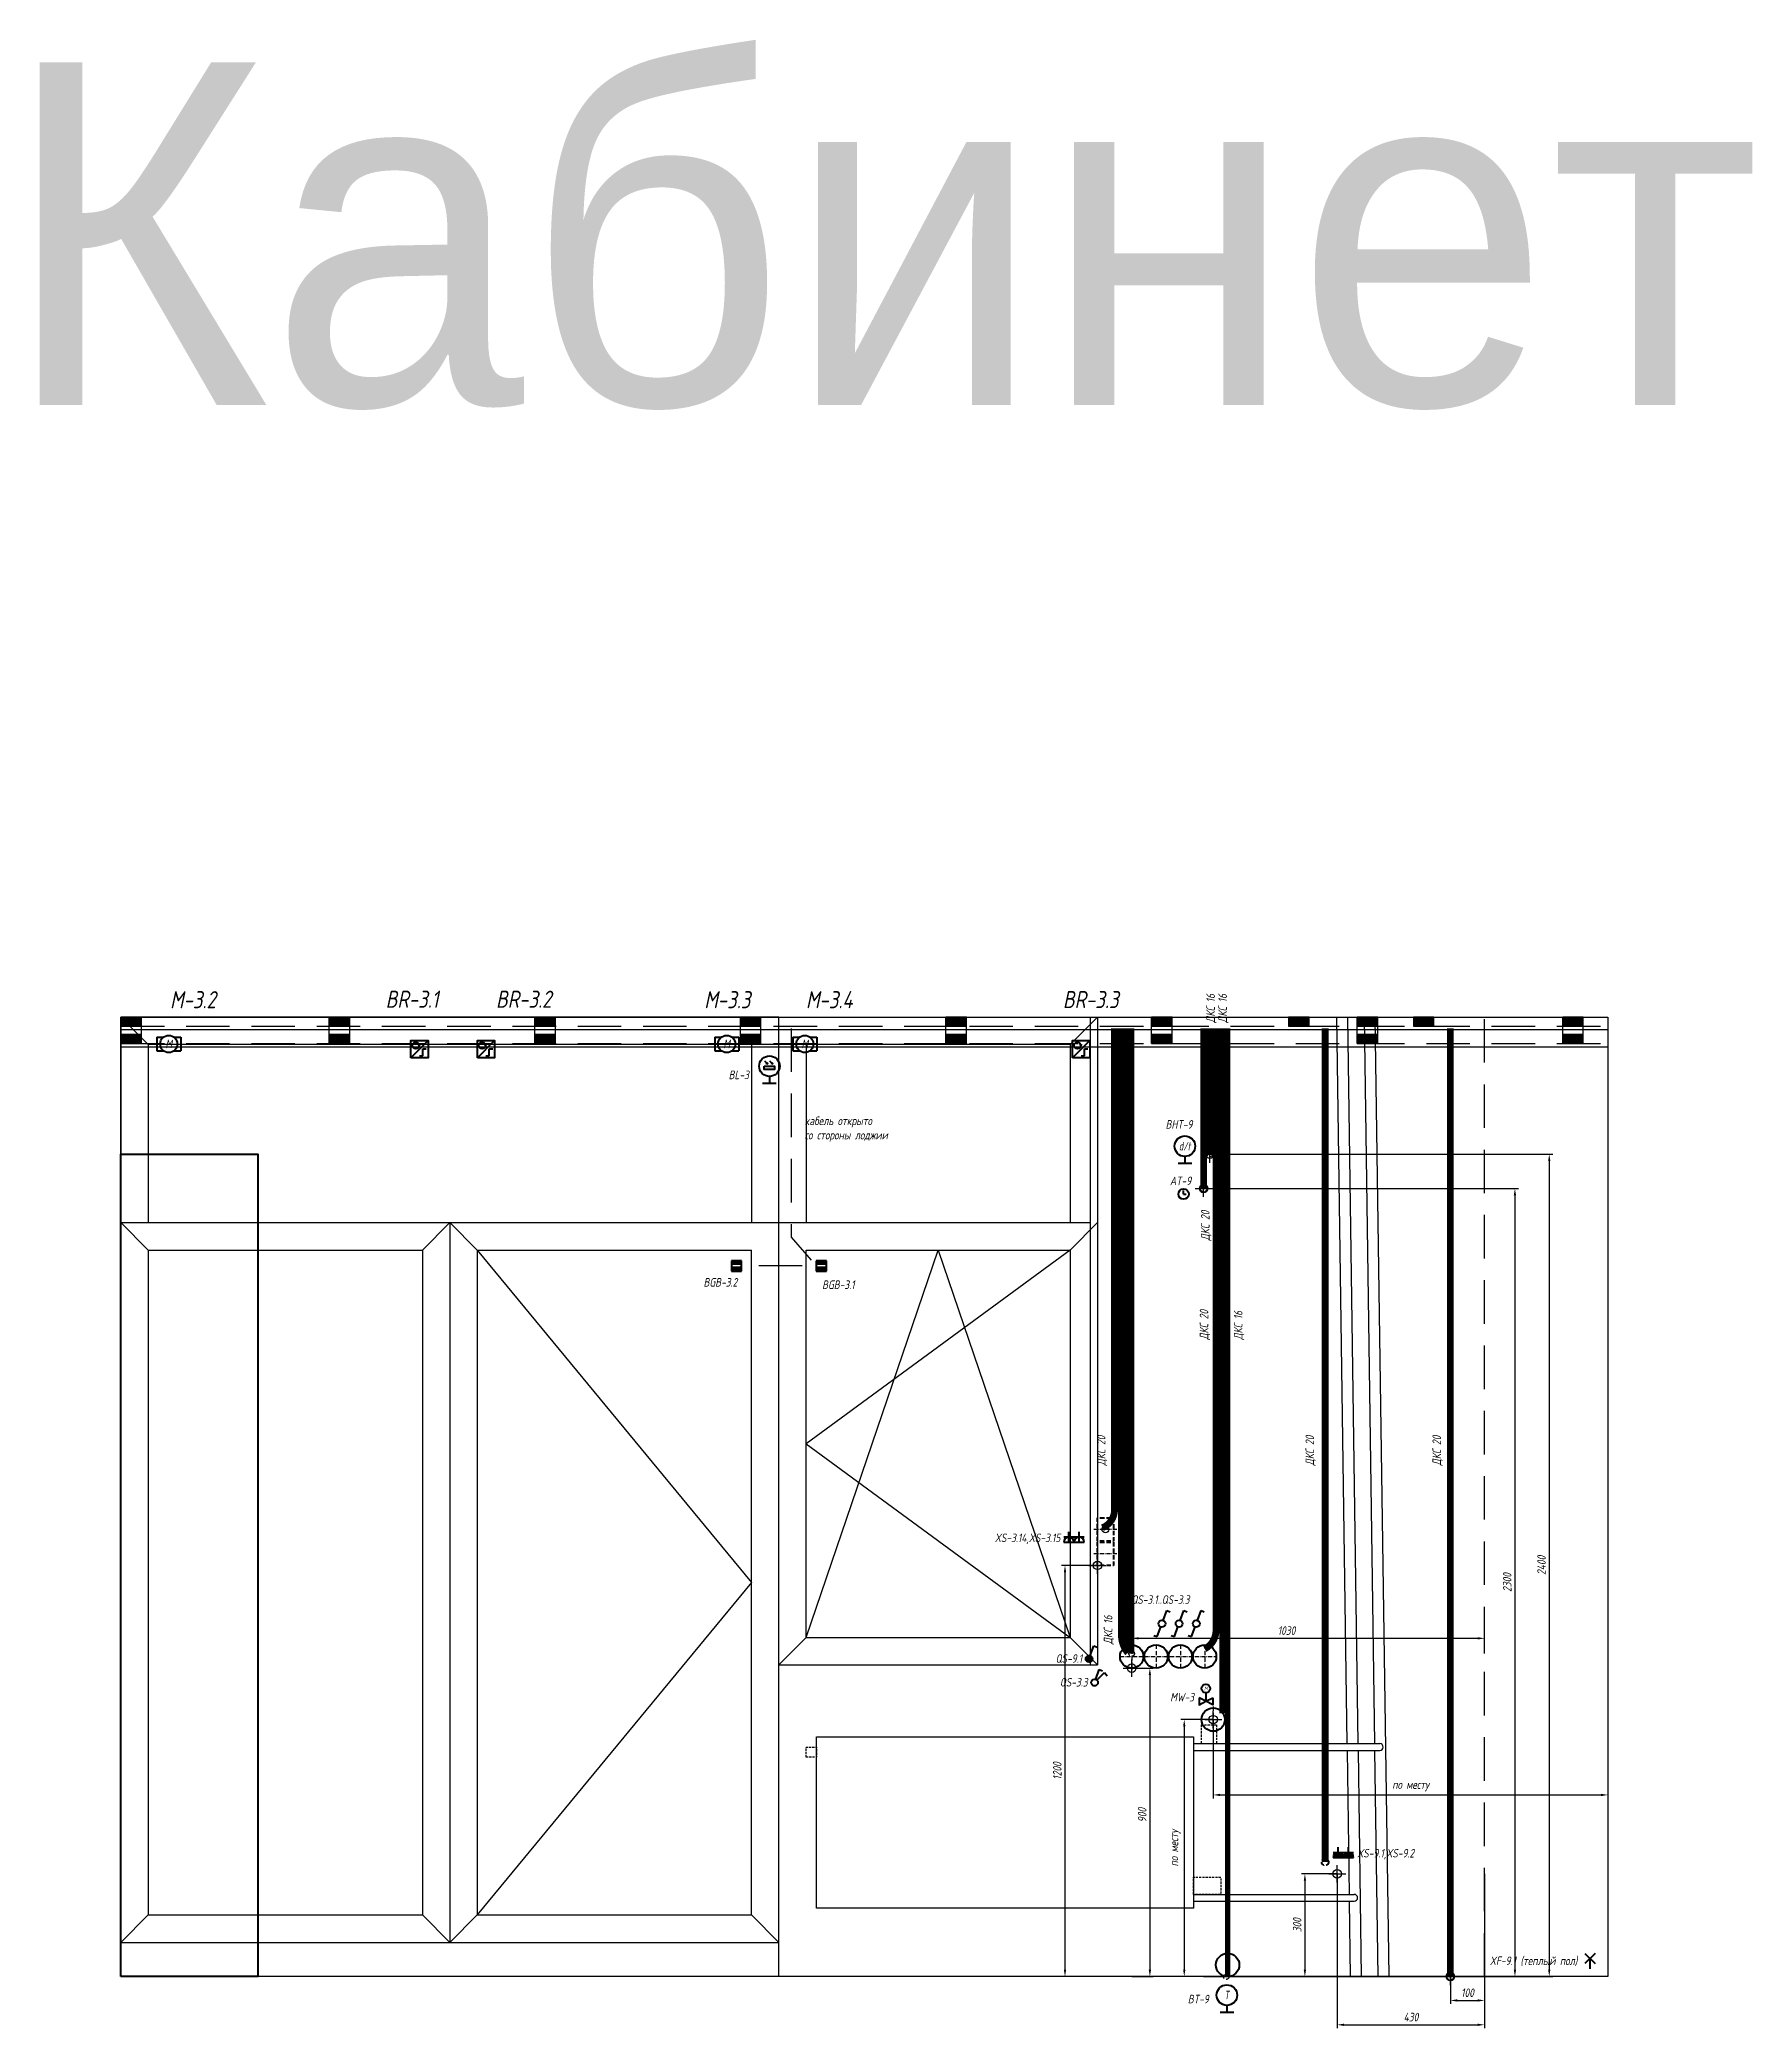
# Model space of a CAD drawing. Header units: millimetres. Extents: x -36498 to 56557, y -58468 to 154.
# Drawn here: x -6081 to -1083, y -31489 to -25687 of the extents above; entities that cross this region are included whole.
import ezdxf
from ezdxf.enums import TextEntityAlignment as Align

# ---------------------------------------------------------------- set-up
doc = ezdxf.new("R2010")
doc.units = ezdxf.units.MM
doc.header["$PDMODE"] = 34
doc.header["$PDSIZE"] = 25
doc.linetypes.add('ACAD_ISO10W100', pattern=[18.5, 12, -3, 0.5, -3])
doc.linetypes.add('DASHED', pattern=[19.049999999999997, 12.7, -6.35])
for name, color, linetype in [('01 Черновое', 7, 'Continuous'), ('02 Розетки', 7, 'Continuous'), ('03 Потолок', 7, 'Continuous'), ('03 Стационарное ЭО', 7, 'Continuous'), ('04 Мебель', 5, 'Continuous'), ('04 Освещение', 7, 'Continuous'), ('05 Слаботочка', 7, 'Continuous'), ('06 Авт-ка климата', 7, 'Continuous'), ('07 Авт-ка общая', 7, 'Continuous'), ('08 Пож. и техн. сигн.', 7, 'Continuous'), ('11 Привязка размеры', 7, 'Continuous')]:
    doc.layers.add(name, color=color, linetype=linetype)
doc.layers.add('100 noprint', color=1, linetype='Continuous', plot=False)
doc.styles.get("Standard").update_dxf_attribs({"font": 'Ubuntu-R.ttf'})
doc.styles.add('ГОСТ-ISOCPEUR', font='isocpeui.ttf', dxfattribs={"width": 0.8})
doc.dimstyles.new('ISO-25', dxfattribs={"dimtxt": 2.5, "dimasz": 2.5, "dimexe": 1.25, "dimexo": 0.625, "dimtad": 1, "dimtxsty": 'Standard', "dimcen": 2.5, "dimadec": 0, "dimazin": 0, "dimtfac": 1, "dimtmove": 0, "dimatfit": 3, "dimfxl": 1, "dimarcsym": 0})

msp = doc.modelspace()

# ---------------------------------------------------------------- texts
at = {"layer": '02 Розетки', "linetype": 'Continuous', "style": 'ГОСТ-ISOCPEUR', "width": 0.8}
msp.add_text('XS-3.14,XS-3.15', height=25, dxfattribs=at).set_placement((-3102.499026869685, -30070.49303601914), align=Align.RIGHT)
msp.add_text('XS-9.1,XS-9.2', height=25, dxfattribs=at).set_placement((-2236.496914424761, -30990.83565678637))
at = {"layer": '02 Розетки', "color": 1, "char_height": 25, "width": 270.3128547196429, "attachment_point": 1, "rotation": 90, "style": 'ГОСТ-ISOCPEUR'}
for insert in [(-2995.868840766709, -29846.81854696775), (-2386.999775467077, -29846.81854696775)]:
    msp.add_mtext('{ДКС 20}', dxfattribs=dict(at, insert=insert))
at = {"layer": '03 Стационарное ЭО', "color": 7, "linetype": 'Continuous', "style": 'ГОСТ-ISOCPEUR', "width": 0.8}
msp.add_text('XF-9.1 (теплый пол)', height=25, dxfattribs=at).set_placement((-1593.728851097882, -31304.65326334359), align=Align.RIGHT)
at = {"layer": '03 Стационарное ЭО', "color": 5, "insert": (-2016.572545576903, -29846.81854696775), "char_height": 25, "width": 270.3128547196429, "attachment_point": 1, "rotation": 90, "style": 'ГОСТ-ISOCPEUR'}
msp.add_mtext('{ДКС 20}', dxfattribs=at)
at = {"layer": '04 Освещение', "linetype": 'Continuous', "style": 'ГОСТ-ISOCPEUR', "width": 0.8}
for s, p in [('QS-9.1', (-3038.723097349476, -30422.79021153038)), ('QS-3.3', (-3022.944533485433, -30491.92478223262))]:
    msp.add_text(s, height=25, dxfattribs=at).set_placement(p, align=Align.RIGHT)
at = {"layer": '04 Освещение', "color": 3, "insert": (-2975.579383808286, -30368.54100111875), "char_height": 25, "width": 270.3128547196429, "attachment_point": 1, "rotation": 90, "style": 'ГОСТ-ISOCPEUR'}
msp.add_mtext('{ДКС 16}', dxfattribs=at)
at = {"layer": '05 Слаботочка', "linetype": 'Continuous', "style": 'ГОСТ-ISOCPEUR', "width": 0.8}
msp.add_text('AT-9', height=25, dxfattribs=at).set_placement((-2720.533200938476, -29029.00214630928), align=Align.RIGHT)
at = {"layer": '05 Слаботочка', "color": 5, "insert": (-2692.113535441946, -29190.2879145746), "char_height": 25, "width": 270.3128547196429, "attachment_point": 1, "rotation": 90, "style": 'ГОСТ-ISOCPEUR'}
msp.add_mtext('{ДКС 20}', dxfattribs=at)
at = {"layer": '06 Авт-ка климата', "linetype": 'Continuous', "style": 'ГОСТ-ISOCPEUR', "width": 0.8}
for s, p in [('BHT-9', (-2716.762198038669, -28864.06320385544)), ('MW-3', (-2712.370807872631, -30535.52378861484)), ('BT-9', (-2669.286398418475, -31416.40093741596))]:
    msp.add_text(s, height=25, dxfattribs=at).set_placement(p, align=Align.RIGHT)
at = {"layer": '06 Авт-ка климата', "char_height": 25, "width": 270.3128547196429, "attachment_point": 1, "rotation": 90, "style": 'ГОСТ-ISOCPEUR'}
for insert in [(-2676.409086549111, -28555.22291254652), (-2641.3951650038, -28555.22291254652), (-2595.963508158516, -29479.80927835239)]:
    msp.add_mtext('{ДКС 16}', dxfattribs=dict(at, insert=insert))
at = {"layer": '07 Авт-ка общая', "linetype": 'Continuous', "style": 'ГОСТ-ISOCPEUR', "width": 0.8}
for s, p in [('M-3.2', (-5566.969353014772, -28512.76828312274)), ('BR-3.1', (-4917.031699292262, -28511.35290764096)), ('BR-3.2', (-4587.691017844672, -28511.35290764096)), ('M-3.3', (-4007.175292269942, -28512.76828312274)), ('M-3.4', (-3708.573074424128, -28512.76828312274)), ('BR-3.3', (-2932.505099839376, -28512.36925616472))]:
    msp.add_text(s, height=50, dxfattribs=at).set_placement(p, align=Align.RIGHT)
msp.add_text('QS-3.1..QS-3.3', height=25, dxfattribs=at).set_placement((-2895.195971475521, -30250.68566767084))
at = {"layer": '08 Пож. и техн. сигн.', "linetype": 'Continuous', "style": 'ГОСТ-ISOCPEUR', "width": 0.8}
for s, p in [('BL-3', (-4011.326666029884, -28719.65733098515)), ('BGB-3.2', (-4045.339835145983, -29325.005794489)), ('BGB-3.1', (-3702.892096414861, -29331.89978416714))]:
    msp.add_text(s, height=25, dxfattribs=at).set_placement(p, align=Align.RIGHT)
at = {"layer": '08 Пож. и техн. сигн.', "insert": (-3848.639904271896, -28828.72784872619), "char_height": 25, "width": 270.3128547196429, "attachment_point": 1, "style": 'ГОСТ-ISOCPEUR'}
msp.add_mtext('{кабель открыто\\Pсо стороны лоджии}', dxfattribs=at)
at = {"layer": '08 Пож. и техн. сигн.', "insert": (-2695.642454146597, -29479.80927835239), "char_height": 25, "width": 270.3128547196429, "attachment_point": 1, "rotation": 90, "style": 'ГОСТ-ISOCPEUR'}
msp.add_mtext('{ДКС 20}', dxfattribs=at)
at = {"layer": '08 Пож. и техн. сигн.', "color": 1, "char_height": 0.5, "width": 2.816832262414209, "attachment_point": 1}
for insert in [(-2652.587926466756, -30332.47621153737), (-2648.136712524758, -30334.83273656549), (-2647.854420464099, -30329.89330736882)]:
    msp.add_mtext('{UTP 2х2х0,52 мм}', dxfattribs=dict(at, insert=insert))
at = {"layer": '100 noprint', "insert": (-6190.598245165063, -25752.743430014), "char_height": 1000, "width": 2318.603677034847, "attachment_point": 1}
msp.add_mtext('{Кабинет}', dxfattribs=at)

# ---------------------------------------------------------------- blocks, each defined once
blk = doc.blocks.new('*D87')
at = {"layer": '11 Привязка размеры', "color": 0, "lineweight": -2, "transparency": 16777216}
for p, q in [((-2294.26984495985, -31038.37899916674), (-2294.26984495985, -31488.98390491966)), ((-1864.26984495985, -31038.37899916674), (-1864.26984495985, -31488.98390491966)), ((-2274.26984495985, -31478.98390491966), (-1884.26984495985, -31478.98390491966))]:
    blk.add_line(p, q, dxfattribs=at)
at = {"layer": '11 Привязка размеры', "color": 0, "transparency": 16777216}
for points in [[(-2274.26984495985, -31475.65057158633), (-2274.26984495985, -31482.31723825299), (-2294.26984495985, -31478.98390491966)], [(-1884.26984495985, -31482.31723825299), (-1884.26984495985, -31475.65057158633), (-1864.26984495985, -31478.98390491966)]]:
    blk.add_solid(points, dxfattribs=at)
at = {"layer": 'Defpoints', "color": 0, "transparency": 16777216}
for p in [(-2294.26984495985, -31038.37899916674), (-1864.26984495985, -31038.37899916674), (-1864.26984495985, -31478.98390491966)]:
    blk.add_point(p, dxfattribs=at)
at = {"layer": '11 Привязка размеры', "color": 0, "transparency": 16777216, "insert": (-2079.26984495985, -31456.48390491966), "char_height": 25, "attachment_point": 5, "style": 'ГОСТ-ISOCPEUR'}
blk.add_mtext('430', dxfattribs=at)
blk = doc.blocks.new('*D88')
at = {"layer": '11 Привязка размеры', "color": 0, "lineweight": -2, "transparency": 16777216}
for p, q in [((-2294.26984495985, -31038.37899916674), (-2398.737827445644, -31038.37899916674)), ((-2388.737827445644, -31058.37899916674), (-2388.737827445644, -31318.37899916674)), ((-2294.26984495985, -31338.37899916674), (-2398.737827445644, -31338.37899916674))]:
    blk.add_line(p, q, dxfattribs=at)
at = {"layer": '11 Привязка размеры', "color": 0, "transparency": 16777216}
for points in [[(-2385.40449411231, -31058.37899916674), (-2392.071160778977, -31058.37899916674), (-2388.737827445644, -31038.37899916674)], [(-2392.071160778977, -31318.37899916674), (-2385.40449411231, -31318.37899916674), (-2388.737827445644, -31338.37899916674)]]:
    blk.add_solid(points, dxfattribs=at)
at = {"layer": 'Defpoints', "color": 0, "transparency": 16777216}
for p in [(-2294.26984495985, -31038.37899916674), (-2388.737827445644, -31338.37899916674), (-2294.26984495985, -31338.37899916674)]:
    blk.add_point(p, dxfattribs=at)
at = {"layer": '11 Привязка размеры', "color": 0, "transparency": 16777216, "insert": (-2411.237827445644, -31188.37899916674), "char_height": 25, "attachment_point": 5, "rotation": 90, "style": 'ГОСТ-ISOCPEUR'}
blk.add_mtext('300', dxfattribs=at)
blk = doc.blocks.new('*D89')
at = {"layer": '11 Привязка размеры', "color": 0, "lineweight": -2, "transparency": 16777216}
for p, q in [((-1964.26984495985, -31338.37899916674), (-1964.26984495985, -31417.90370255764)), ((-1864.26984495985, -31338.37899916674), (-1864.26984495985, -31417.90370255764)), ((-1944.26984495985, -31407.90370255764), (-1884.26984495985, -31407.90370255764))]:
    blk.add_line(p, q, dxfattribs=at)
at = {"layer": '11 Привязка размеры', "color": 0, "transparency": 16777216}
for points in [[(-1944.26984495985, -31404.5703692243), (-1944.26984495985, -31411.23703589097), (-1964.26984495985, -31407.90370255764)], [(-1884.26984495985, -31411.23703589097), (-1884.26984495985, -31404.5703692243), (-1864.26984495985, -31407.90370255764)]]:
    blk.add_solid(points, dxfattribs=at)
at = {"layer": 'Defpoints', "color": 0, "transparency": 16777216}
for p in [(-1964.26984495985, -31338.37899916674), (-1864.26984495985, -31338.37899916674), (-1864.26984495985, -31407.90370255764)]:
    blk.add_point(p, dxfattribs=at)
at = {"layer": '11 Привязка размеры', "color": 0, "transparency": 16777216, "insert": (-1914.26984495985, -31385.40370255764), "char_height": 25, "attachment_point": 5, "style": 'ГОСТ-ISOCPEUR'}
blk.add_mtext('100', dxfattribs=at)
blk = doc.blocks.new('*D90')
at = {"layer": '11 Привязка размеры', "color": 0, "lineweight": -2, "transparency": 16777216}
for p, q in [((-2894.26984495985, -30438.37899916674), (-2831.162702599034, -30438.37899916674)), ((-2841.162702599034, -30458.37899916674), (-2841.162702599034, -31318.37899916674)), ((-2894.269844959853, -31338.37899916674), (-2831.162702599034, -31338.37899916674))]:
    blk.add_line(p, q, dxfattribs=at)
at = {"layer": '11 Привязка размеры', "color": 0, "transparency": 16777216}
for points in [[(-2837.829369265701, -30458.37899916674), (-2844.496035932368, -30458.37899916674), (-2841.162702599034, -30438.37899916674)], [(-2844.496035932368, -31318.37899916674), (-2837.829369265701, -31318.37899916674), (-2841.162702599034, -31338.37899916674)]]:
    blk.add_solid(points, dxfattribs=at)
at = {"layer": 'Defpoints', "color": 0, "transparency": 16777216}
for p in [(-2894.26984495985, -30438.37899916674), (-2894.269844959853, -31338.37899916674), (-2841.162702599034, -31338.37899916674)]:
    blk.add_point(p, dxfattribs=at)
at = {"layer": '11 Привязка размеры', "color": 0, "transparency": 16777216, "insert": (-2863.662702599034, -30867.1160120947), "char_height": 25, "attachment_point": 5, "rotation": 90, "style": 'ГОСТ-ISOCPEUR'}
blk.add_mtext('900', dxfattribs=at)
blk = doc.blocks.new('*D91')
at = {"layer": '11 Привязка размеры', "color": 0, "lineweight": -2, "transparency": 16777216}
for p, q in [((-2894.269844959852, -30395.85302502267), (-2894.269844959852, -30341.25633857143)), ((-1864.26984495985, -30395.85302502267), (-1864.26984495985, -30341.25633857143)), ((-2874.269844959852, -30351.25633857143), (-1884.26984495985, -30351.25633857143))]:
    blk.add_line(p, q, dxfattribs=at)
at = {"layer": '11 Привязка размеры', "color": 0, "transparency": 16777216}
for points in [[(-2874.269844959852, -30347.9230052381), (-2874.269844959852, -30354.58967190476), (-2894.269844959852, -30351.25633857143)], [(-1884.26984495985, -30354.58967190476), (-1884.26984495985, -30347.9230052381), (-1864.26984495985, -30351.25633857143)]]:
    blk.add_solid(points, dxfattribs=at)
at = {"layer": 'Defpoints', "color": 0, "transparency": 16777216}
for p in [(-2894.269844959852, -30395.85302502267), (-1864.26984495985, -30351.25633857143), (-1864.26984495985, -30395.85302502267)]:
    blk.add_point(p, dxfattribs=at)
at = {"layer": '11 Привязка размеры', "color": 0, "transparency": 16777216, "insert": (-2442.377286029681, -30328.75633857143), "char_height": 25, "attachment_point": 5, "style": 'ГОСТ-ISOCPEUR'}
blk.add_mtext('1030', dxfattribs=at)
blk = doc.blocks.new('геркон')
at = {"lineweight": -2}
for points in [[(3, 2), (3, 3), (0, 3), (0, 2)], [(3, 0), (3, 1), (0, 1), (0, 0)]]:
    blk.add_hatch(color=0, dxfattribs=at).paths.add_polyline_path(points)
at = {"color": 0, "lineweight": -2}
for p, q in [((0, 0), (0, 3)), ((0, 3), (3, 3)), ((0, 2), (3, 2)), ((0, 1), (3, 1)), ((3, 0), (0, 0)), ((3, 3), (3, 0))]:
    blk.add_line(p, q, dxfattribs=at)
blk = doc.blocks.new('*D96')
at = {"layer": '11 Привязка размеры', "color": 0, "lineweight": -2, "transparency": 16777216}
for p, q in [((-2994.26984495985, -30138.37899916674), (-3098.91679548146, -30138.37899916674)), ((-3088.91679548146, -30158.37899916674), (-3088.91679548146, -31318.37899916674)), ((-2994.26984495985, -31338.37899916674), (-3098.91679548146, -31338.37899916674))]:
    blk.add_line(p, q, dxfattribs=at)
at = {"layer": '11 Привязка размеры', "color": 0, "transparency": 16777216}
for points in [[(-3085.583462148126, -30158.37899916674), (-3092.250128814793, -30158.37899916674), (-3088.91679548146, -30138.37899916674)], [(-3092.250128814793, -31318.37899916674), (-3085.583462148126, -31318.37899916674), (-3088.91679548146, -31338.37899916674)]]:
    blk.add_solid(points, dxfattribs=at)
at = {"layer": 'Defpoints', "color": 0, "transparency": 16777216}
for p in [(-2994.26984495985, -30138.37899916674), (-3088.91679548146, -31338.37899916674), (-2994.26984495985, -31338.37899916674)]:
    blk.add_point(p, dxfattribs=at)
at = {"layer": '11 Привязка размеры', "color": 0, "transparency": 16777216, "insert": (-3111.41679548146, -30738.37899916674), "char_height": 25, "attachment_point": 5, "rotation": 90, "style": 'ГОСТ-ISOCPEUR'}
blk.add_mtext('1200', dxfattribs=at)
blk = doc.blocks.new('*D97')
at = {"layer": '11 Привязка размеры', "color": 0, "lineweight": -2, "transparency": 16777216}
for p, q in [((-2684.26984497046, -29038.37899916673), (-1765.819096611084, -29038.37899916673)), ((-1775.819096611084, -29058.37899916673), (-1775.819096611084, -31318.37899916674)), ((-2684.26984497046, -31338.37899916674), (-1765.819096611084, -31338.37899916674))]:
    blk.add_line(p, q, dxfattribs=at)
at = {"layer": '11 Привязка размеры', "color": 0, "transparency": 16777216}
for points in [[(-1772.48576327775, -29058.37899916673), (-1779.152429944417, -29058.37899916673), (-1775.819096611084, -29038.37899916673)], [(-1779.152429944417, -31318.37899916674), (-1772.48576327775, -31318.37899916674), (-1775.819096611084, -31338.37899916674)]]:
    blk.add_solid(points, dxfattribs=at)
at = {"layer": 'Defpoints', "color": 0, "transparency": 16777216}
for p in [(-2684.26984497046, -29038.37899916673), (-2684.26984497046, -31338.37899916674), (-1775.819096611084, -31338.37899916674)]:
    blk.add_point(p, dxfattribs=at)
at = {"layer": '11 Привязка размеры', "color": 0, "transparency": 16777216, "insert": (-1798.319096611084, -30188.37899916673), "char_height": 25, "attachment_point": 5, "rotation": 90, "style": 'ГОСТ-ISOCPEUR'}
blk.add_mtext('2300', dxfattribs=at)
blk = doc.blocks.new('*D98')
at = {"layer": '11 Привязка размеры', "color": 0, "lineweight": -2, "transparency": 16777216}
for p, q in [((-2666.26984497046, -28938.37899916673), (-1665.643463527803, -28938.37899916673)), ((-1675.643463527803, -28958.37899916673), (-1675.643463527803, -31318.37899916674)), ((-2683.64484497046, -31338.37899916674), (-1665.643463527803, -31338.37899916674))]:
    blk.add_line(p, q, dxfattribs=at)
at = {"layer": '11 Привязка размеры', "color": 0, "transparency": 16777216}
for points in [[(-1672.31013019447, -28958.37899916673), (-1678.976796861137, -28958.37899916673), (-1675.643463527803, -28938.37899916673)], [(-1678.976796861137, -31318.37899916674), (-1672.31013019447, -31318.37899916674), (-1675.643463527803, -31338.37899916674)]]:
    blk.add_solid(points, dxfattribs=at)
at = {"layer": 'Defpoints', "color": 0, "transparency": 16777216}
for p in [(-2666.26984497046, -28938.37899916673), (-2683.64484497046, -31338.37899916674), (-1675.643463527803, -31338.37899916674)]:
    blk.add_point(p, dxfattribs=at)
at = {"layer": '11 Привязка размеры', "color": 0, "transparency": 16777216, "insert": (-1698.143463527803, -30138.37899916673), "char_height": 25, "attachment_point": 5, "rotation": 90, "style": 'ГОСТ-ISOCPEUR'}
blk.add_mtext('2400', dxfattribs=at)
blk = doc.blocks.new('*D99')
at = {"layer": '11 Привязка размеры', "color": 0, "lineweight": -2, "transparency": 16777216}
for p, q in [((-2656.26984495985, -30588.37899916674), (-2656.26984495985, -30818.20420113029)), ((-1504.26984495985, -30588.37899916674), (-1504.26984495985, -30818.20420113029)), ((-2636.26984495985, -30808.20420113029), (-1524.26984495985, -30808.20420113029))]:
    blk.add_line(p, q, dxfattribs=at)
at = {"layer": '11 Привязка размеры', "color": 0, "transparency": 16777216}
for points in [[(-2636.26984495985, -30804.87086779696), (-2636.26984495985, -30811.53753446362), (-2656.26984495985, -30808.20420113029)], [(-1524.26984495985, -30811.53753446362), (-1524.26984495985, -30804.87086779696), (-1504.26984495985, -30808.20420113029)]]:
    blk.add_solid(points, dxfattribs=at)
at = {"layer": 'Defpoints', "color": 0, "transparency": 16777216}
for p in [(-2656.26984495985, -30588.37899916674), (-1504.26984495985, -30588.37899916674), (-1504.26984495985, -30808.20420113029)]:
    blk.add_point(p, dxfattribs=at)
at = {"layer": '11 Привязка размеры', "color": 0, "transparency": 16777216, "insert": (-2080.26984495985, -30781.53753446362), "char_height": 25, "attachment_point": 5, "style": 'ГОСТ-ISOCPEUR'}
blk.add_mtext('по месту', dxfattribs=at)
blk = doc.blocks.new('*D100')
at = {"layer": '11 Привязка размеры', "color": 0, "lineweight": -2, "transparency": 16777216}
for p, q in [((-2656.26984495985, -30588.37899916674), (-2750.862406505695, -30588.37899916674)), ((-2740.862406505695, -30608.37899916674), (-2740.862406505695, -31318.37899916674)), ((-2656.26984495985, -31338.37899916674), (-2750.862406505695, -31338.37899916674))]:
    blk.add_line(p, q, dxfattribs=at)
at = {"layer": '11 Привязка размеры', "color": 0, "transparency": 16777216}
for points in [[(-2737.529073172361, -30608.37899916674), (-2744.195739839028, -30608.37899916674), (-2740.862406505695, -30588.37899916674)], [(-2744.195739839028, -31318.37899916674), (-2737.529073172361, -31318.37899916674), (-2740.862406505695, -31338.37899916674)]]:
    blk.add_solid(points, dxfattribs=at)
at = {"layer": 'Defpoints', "color": 0, "transparency": 16777216}
for p in [(-2656.26984495985, -30588.37899916674), (-2740.862406505695, -31338.37899916674), (-2656.26984495985, -31338.37899916674)]:
    blk.add_point(p, dxfattribs=at)
at = {"layer": '11 Привязка размеры', "color": 0, "transparency": 16777216, "insert": (-2767.529073172363, -30963.37899916674), "char_height": 25, "attachment_point": 5, "rotation": 90, "style": 'ГОСТ-ISOCPEUR'}
blk.add_mtext('по месту', dxfattribs=at)
blk = doc.blocks.new('розетка скрытая трехполюсная')
at = {"color": 0, "lineweight": -2}
for p, q in [((-1.500000000000028, 1.5), (1.499999999999972, 1.5)), ((-1.500000000000028, 0), (1.499999999999972, 0)), ((-2.842170943040401e-14, 0), (-2.842170943040401e-14, 3))]:
    blk.add_line(p, q, dxfattribs=at)
blk.add_arc((-2.842170943040401e-14, 0), 1.5, 0, 180, dxfattribs=at)
blk = doc.blocks.new('кнопка 2')
at = {"color": 0, "lineweight": -2}
for p, q in [((0.3463079265238775, 0.9381208984068508), (1.394306235819386, 3.777065779963777)), ((0.7071067811866669, 0.7071067811866669), (2.931720564367424, 2.931720564366515)), ((1.394306235819386, 3.777065779963806), (2.3419039201126, 3.447754621664927)), ((2.931720564367424, 2.931720564366543), (3.660361403744901, 1.996002535291183))]:
    blk.add_line(p, q, dxfattribs=at)
blk.add_circle((0, 0), 1, dxfattribs=at)
blk = doc.blocks.new('кнопка 1 открытая IP44')
at = {"lineweight": -2}
blk.add_hatch(color=0, dxfattribs=at).paths.add_polyline_path([(-1, 2.842170943040401e-14, 1), (1, 2.842170943040401e-14, 1)])
at = {"color": 0, "lineweight": -2}
for p, q in [((0.3463079265238775, 0.9381208984068792), (1.394306235819386, 3.777065779963806)), ((1.394306235819386, 3.777065779963806), (2.3419039201126, 3.447754621664927))]:
    blk.add_line(p, q, dxfattribs=at)
blk.add_circle((0, 2.842170943040401e-14), 1, dxfattribs=at)
blk = doc.blocks.new('кнопка жалюзи')
at = {"color": 0, "lineweight": -2}
for p, q in [((0.3463079265238775, 0.9381208984068508), (1.394306235819386, 3.777065779963777)), ((1.394306235819386, 3.777065779963777), (2.3419039201126, 3.447754621664899)), ((-2.3419039201126, -3.447754621664899), (-1.394306235819386, -3.777065779963777)), ((-1.394306235819386, -3.777065779963777), (-0.3463079265238775, -0.9381208984068508))]:
    blk.add_line(p, q, dxfattribs=at)
blk.add_circle((0, 0), 1, dxfattribs=at)
blk = doc.blocks.new('вентиль с электроприводом')
at = {"color": 0, "linetype": 'DASHED', "lineweight": -2}
blk.add_line((0, 2.5), (0, 0), dxfattribs=at)
at = {"color": 0, "lineweight": -2}
for points in [[(-2, 1), (-2, -1), (0, 0), (-2, 1)], [(2, 1), (2, -1), (0, 0), (2, 1)]]:
    blk.add_lwpolyline(points, dxfattribs=at)
blk.add_circle((0, 3.75), 1.25, dxfattribs=at)
at = {"color": 0, "lineweight": -2, "style": 'ГОСТ-ISOCPEUR', "width": 0.8}
blk.add_text('M', height=1, rotation=360, dxfattribs=at).set_placement((0, 3.75), align=Align.MIDDLE_CENTER)
blk = doc.blocks.new('датчик температуры')
at = {"color": 0, "lineweight": -2}
for p, q in [((-2, 0), (2, 0)), ((0, 2), (0, 0))]:
    blk.add_line(p, q, dxfattribs=at)
blk.add_circle((0, 5), 3, dxfattribs=at)
at = {"color": 0, "lineweight": -2, "style": 'ГОСТ-ISOCPEUR', "width": 0.6}
blk.add_text('T', height=2.5, rotation=360, dxfattribs=at).set_placement((-0.01441810652067943, 5), align=Align.MIDDLE_CENTER)
blk = doc.blocks.new('часы')
at = {"color": 0, "lineweight": -2}
for q in [(9893.497785658446, 982.5202790254835), (9894.247785658446, 981.5202790254835)]:
    blk.add_line((9893.497785658446, 981.5202790254835), q, dxfattribs=at)
blk.add_circle((9893.497785658446, 981.5202790254835), 1.5, dxfattribs=at)
blk = doc.blocks.new('датчик температуры и влажности')
at = {"color": 0, "lineweight": -2}
for p, q in [((-2, 0), (2, 0)), ((0, 2), (0, 0))]:
    blk.add_line(p, q, dxfattribs=at)
blk.add_circle((0, 5), 3, dxfattribs=at)
at = {"color": 0, "lineweight": -2, "style": 'ГОСТ-ISOCPEUR', "width": 0.6}
blk.add_text('d/t', height=2.5, rotation=360, dxfattribs=at).set_placement((-0.0144181065261364, 5), align=Align.MIDDLE_CENTER)
blk = doc.blocks.new('розетка скрытая трехполюсная IP54')
at = {"lineweight": -2}
h = blk.add_hatch(color=0, dxfattribs=at)
h.paths.add_polyline_path([(0, 0), (0, 1.5, 0.4142135623730951), (-1.5, 4.592425496802574e-17)])
h.paths.add_polyline_path([(1.5, 0, 0.4142135623730951), (0, 1.5), (0, 0)])
at = {"color": 0, "lineweight": -2}
for p, q in [((-1.5, 1.5), (1.5, 1.5)), ((-1.5, 0), (1.5, 0)), ((0, 0), (0, 3))]:
    blk.add_line(p, q, dxfattribs=at)
blk.add_arc((0, 0), 1.5, 0, 180, dxfattribs=at)
blk = doc.blocks.new('стац. точка')
at = {"color": 0, "lineweight": -2}
for p, q in [((-1.5, 1.5), (1.5, -1.5)), ((1.5, 1.5), (-1.5, -1.5)), ((0, 0), (0, -3))]:
    blk.add_line(p, q, dxfattribs=at)
blk = doc.blocks.new('фотоэлемент')
at = {"color": 0, "lineweight": -2}
for p, q in [((-1.480789338529576, 6.51927674934268), (-0.5138258039369248, 5.552313214735477)), ((-0.5138258039514767, 5.552313214720925), (-0.7003253054863308, 6.061874275750597)), ((0.01921066147042438, 6.51927674934268), (0.9861741960630752, 5.552313214735477)), ((0.9861741960485233, 5.552313214720925), (0.7996746945136692, 6.061874275750597)), ((-2, 0), (2, 0)), ((-0.5138258039369248, 5.552313214735477), (-1.023386864966596, 5.738812716270331)), ((0, 2), (0, 0)), ((0.9861741960630752, 5.552313214735477), (0.4766131350334035, 5.738812716270331))]:
    blk.add_line(p, q, dxfattribs=at)
blk.add_lwpolyline([(-1.5, 5), (1.5, 5), (1.5, 4), (-1.5, 4)], close=True, dxfattribs=at)
blk.add_circle((0, 5), 3, dxfattribs=at)
blk = doc.blocks.new('электродвигатель')
at = {"color": 0, "lineweight": -2}
for p, q in [((5.684341886080801e-14, 4), (5.684341886080801e-14, 0)), ((5.684341886080801e-14, 4), (2.000000000000057, 4)), ((5.684341886080801e-14, 0), (2.000000000000057, 0)), ((5.000000000000057, 4), (7.000000000000057, 4)), ((5.000000000000057, 0), (7.000000000000057, 0)), ((7.000000000000057, 4), (7.000000000000057, 0))]:
    blk.add_line(p, q, dxfattribs=at)
blk.add_circle((3.500000000000057, 2), 2.5, dxfattribs=at)
at = {"color": 0, "lineweight": -2, "style": 'ГОСТ-ISOCPEUR', "width": 0.8}
blk.add_text('M', height=2.5, rotation=360, dxfattribs=at).set_placement((3.500000000000057, 2), align=Align.MIDDLE_CENTER)
blk = doc.blocks.new('энкодер')
at = {"color": 0, "lineweight": -2}
for p, q in [((0, 0), (5, 5)), ((2.427873149010338, 3.562473819269144), (2.195608484978948, 3.897127683664621)), ((2.427873149010338, 3.562473819269144), (2.660137813041729, 3.897127683664621)), ((2.478526338354641, 0.5630155251133147), (3.478526338354641, 0.5630155251133147)), ((3.478526338354641, 0.5630155251133147), (3.478526338354641, 2.563015525113315)), ((3.478526338354641, 2.563015525113315), (4.478526338354641, 2.563015525113315))]:
    blk.add_line(p, q, dxfattribs=at)
blk.add_lwpolyline([(0, 0), (0, 5), (5, 5), (5, 0)], close=True, dxfattribs=at)
blk.add_circle((1.427873149010338, 3.562473819269144), 1, dxfattribs=at)

# ---------------------------------------------------------------- dimensions: what is measured, and where the dimension line sits
at = {"layer": '11 Привязка размеры'}
for base, p1, p2, picture, middle in [((-1675.643463527803, -31338.37899916674), (-2666.26984497046, -28938.37899916673), (-2683.64484497046, -31338.37899916674), '*D98', (-1675.643463527803, -30138.37899916673)), ((-1775.819096611084, -31338.37899916674), (-2684.26984497046, -29038.37899916673), (-2684.26984497046, -31338.37899916674), '*D97', (-1775.819096611084, -30188.37899916673)), ((-2841.162702599034, -31338.37899916674), (-2894.26984495985, -30438.37899916674), (-2894.269844959853, -31338.37899916674), '*D90', (-2841.162702599034, -30867.1160120947))]:
    dim = msp.add_linear_dim(base=base, p1=p1, p2=p2, angle=90, dimstyle='ISO-25', override={"dimtxt": 25, "dimasz": 20, "dimexe": 10, "dimexo": 0, "dimgap": 10, "dimdec": 0, "dimtxsty": 'ГОСТ-ISOCPEUR'}, dxfattribs=at)
    dim.commit()
    dim.dimension.update_dxf_attribs({"geometry": picture, "text_midpoint": middle, "dimtype": 160})
for base, p1, p2, picture, middle in [((-3088.91679548146, -31338.37899916674), (-2994.26984495985, -30138.37899916674), (-2994.26984495985, -31338.37899916674), '*D96', (-3111.41679548146, -30738.37899916674)), ((-2388.737827445644, -31338.37899916674), (-2294.26984495985, -31038.37899916674), (-2294.26984495985, -31338.37899916674), '*D88', (-2411.237827445644, -31188.37899916674))]:
    dim = msp.add_linear_dim(base=base, p1=p1, p2=p2, angle=90, dimstyle='ISO-25', override={"dimtxt": 25, "dimasz": 20, "dimexe": 10, "dimexo": 0, "dimgap": 10, "dimdec": 0, "dimtxsty": 'ГОСТ-ISOCPEUR'}, dxfattribs=at)
    dim.commit()
    dim.dimension.update_dxf_attribs({"geometry": picture, "text_midpoint": middle})
for base, p1, p2, picture, middle in [((-1864.26984495985, -30351.25633857143), (-2894.269844959852, -30395.85302502267), (-1864.26984495985, -30395.85302502267), '*D91', (-2442.377286029681, -30351.25633857143)), ((-1864.26984495985, -31478.98390491966), (-2294.26984495985, -31038.37899916674), (-1864.26984495985, -31038.37899916674), '*D87', (-2079.26984495985, -31478.98390491966))]:
    dim = msp.add_linear_dim(base=base, p1=p1, p2=p2, dimstyle='ISO-25', override={"dimtxt": 25, "dimasz": 20, "dimexe": 10, "dimexo": 0, "dimgap": 10, "dimdec": 0, "dimtxsty": 'ГОСТ-ISOCPEUR'}, dxfattribs=at)
    dim.commit()
    dim.dimension.update_dxf_attribs({"geometry": picture, "text_midpoint": middle, "dimtype": 160})
dim = msp.add_linear_dim(base=(-2740.862406505695, -31338.37899916674), p1=(-2656.26984495985, -30588.37899916674), p2=(-2656.26984495985, -31338.37899916674), angle=90, text='по месту', dimstyle='ISO-25', override={"dimtxt": 25, "dimasz": 20, "dimexe": 10, "dimexo": 0, "dimgap": 10, "dimdec": 0, "dimtxsty": 'ГОСТ-ISOCPEUR'}, dxfattribs=at)
dim.commit()
dim.dimension.update_dxf_attribs({"geometry": '*D100', "text_midpoint": (-2767.529073172363, -30963.37899916674)})
dim = msp.add_linear_dim(base=(-1504.26984495985, -30808.20420113029), p1=(-2656.26984495985, -30588.37899916674), p2=(-1504.26984495985, -30588.37899916674), text='по месту', dimstyle='ISO-25', override={"dimtxt": 25, "dimasz": 20, "dimexe": 10, "dimexo": 0, "dimgap": 10, "dimdec": 0, "dimtxsty": 'ГОСТ-ISOCPEUR'}, dxfattribs=at)
dim.commit()
dim.dimension.update_dxf_attribs({"geometry": '*D99', "text_midpoint": (-2080.26984495985, -30781.53753446362)})
dim = msp.add_linear_dim(base=(-1864.26984495985, -31407.90370255764), p1=(-1964.26984495985, -31338.37899916674), p2=(-1864.26984495985, -31338.37899916674), dimstyle='ISO-25', override={"dimtxt": 25, "dimasz": 20, "dimexe": 10, "dimexo": 0, "dimgap": 10, "dimdec": 0, "dimtxsty": 'ГОСТ-ISOCPEUR'}, dxfattribs=at)
dim.commit()
dim.dimension.update_dxf_attribs({"geometry": '*D89', "text_midpoint": (-1914.26984495985, -31385.40370255764)})

# ---------------------------------------------------------------- hatches: boundary and pattern name
at = {"layer": '03 Потолок', "lineweight": -2}
for points in [[(-5784.26984495985, -28565.37899916674), (-5784.26984495985, -28538.37899916674), (-5844.26984495985, -28538.37899916674), (-5844.26984495985, -28565.37899916674)], [(-5176.269844959849, -28565.37899916674), (-5176.269844959849, -28538.37899916674), (-5236.269844959849, -28538.37899916674), (-5236.269844959849, -28565.37899916674)], [(-4576.269844959849, -28565.37899916674), (-4576.269844959849, -28538.37899916674), (-4636.269844959849, -28538.37899916674), (-4636.269844959849, -28565.37899916674)], [(-3976.269844959848, -28565.37899916674), (-3976.269844959848, -28538.37899916674), (-4036.269844959848, -28538.37899916674), (-4036.269844959848, -28565.37899916674)], [(-3376.269844959848, -28565.37899916674), (-3376.269844959848, -28538.37899916674), (-3436.269844959848, -28538.37899916674), (-3436.269844959848, -28565.37899916674)], [(-2776.269844959848, -28565.37899916674), (-2776.269844959848, -28538.37899916674), (-2836.269844959848, -28538.37899916674), (-2836.269844959848, -28565.37899916674)], [(-2376.269844959848, -28565.37899916674), (-2376.269844959848, -28538.37899916674), (-2436.269844959848, -28538.37899916674), (-2436.269844959848, -28565.37899916674)], [(-2176.269844959848, -28565.37899916674), (-2176.269844959848, -28538.37899916674), (-2236.269844959848, -28538.37899916674), (-2236.269844959848, -28565.37899916674)], [(-2012.276375238935, -28565.37899916674), (-2012.276375238935, -28538.37899916674), (-2072.276375238935, -28538.37899916674), (-2072.276375238935, -28565.37899916674)], [(-1576.269844959848, -28565.37899916674), (-1576.269844959848, -28538.37899916674), (-1636.269844959848, -28538.37899916674), (-1636.269844959848, -28565.37899916674)], [(-5784.26984495985, -28615.87899916674), (-5784.26984495985, -28588.87899916674), (-5844.26984495985, -28588.87899916674), (-5844.26984495985, -28615.87899916674)], [(-5176.269844959849, -28615.87899916674), (-5176.269844959849, -28588.87899916674), (-5236.269844959849, -28588.87899916674), (-5236.269844959849, -28615.87899916674)], [(-4576.269844959849, -28615.87899916674), (-4576.269844959849, -28588.87899916674), (-4636.269844959849, -28588.87899916674), (-4636.269844959849, -28615.87899916674)], [(-3976.269844959848, -28615.87899916674), (-3976.269844959848, -28588.87899916674), (-4036.269844959848, -28588.87899916674), (-4036.269844959848, -28615.87899916674)], [(-3376.269844959848, -28615.87899916674), (-3376.269844959848, -28588.87899916674), (-3436.269844959848, -28588.87899916674), (-3436.269844959848, -28615.87899916674)], [(-2776.269844959848, -28615.87899916674), (-2776.269844959848, -28588.87899916674), (-2836.269844959848, -28588.87899916674), (-2836.269844959848, -28615.87899916674)], [(-2176.269844959848, -28615.87899916674), (-2176.269844959848, -28588.87899916674), (-2236.269844959848, -28588.87899916674), (-2236.269844959848, -28615.87899916674)], [(-1576.269844959848, -28615.87899916674), (-1576.269844959848, -28588.87899916674), (-1636.269844959848, -28588.87899916674), (-1636.269844959848, -28615.87899916674)]]:
    msp.add_hatch(color=252, dxfattribs=at).paths.add_polyline_path(points)

# ---------------------------------------------------------------- linework, layer by layer
at = {"layer": '01 Черновое'}
for p, q in [((-5764.26984495985, -28618.37899916674), (-5844.26984495985, -28538.37899916674)), ((-5844.26984495985, -28538.37899916674), (-5844.26984495985, -31238.37899916674)), ((-3924.269844959854, -28538.37899916674), (-5844.26984495985, -28538.37899916674)), ((-3924.26984495985, -31238.37899916674), (-3924.269844959857, -28538.37899916674)), ((-3924.269844959854, -28538.37899916674), (-2994.26984495985, -28538.37899916674)), ((-3074.26984495985, -28618.37899916674), (-2994.26984495985, -28538.37899916674)), ((-3014.26984495985, -30428.37899916674), (-3014.26984495985, -28538.37899916674)), ((-2994.26984495985, -28538.37899916674), (-2994.26984495985, -30428.37899916674)), ((-2296.266580153435, -28538.37899916674), (-2265.985809969661, -30658.37899916674)), ((-2264.26984495985, -28538.37899916674), (-2233.984130674136, -30658.37899916674)), ((-2216.266580153435, -28538.37899916674), (-2185.985809969658, -30658.37899916674)), ((-2184.26984495985, -28538.37899916674), (-2144.26984495985, -31338.37899916674)), ((-5764.26984495985, -28618.37899916674), (-5764.26984495985, -29138.37899916674)), ((-3074.26984495985, -28618.37899916674), (-5764.26984495985, -28618.37899916674)), ((-4004.269844959857, -28618.37899916674), (-4004.269844959857, -29138.37899916674)), ((-3844.269844959854, -28618.37899916674), (-3844.269844959854, -29138.37899916674)), ((-3074.26984495985, -28618.37899916674), (-3074.26984495985, -29138.37899916674)), ((-5844.26984495985, -29138.37899916674), (-3924.269844959854, -29138.37899916674)), ((-5844.26984495985, -29138.37899916674), (-5764.26984495985, -29218.37899916674)), ((-4964.269844959854, -29218.37899916674), (-4884.269844959854, -29138.37899916674)), ((-4884.269844959854, -29138.37899916674), (-4884.269844959854, -31238.37899916674)), ((-4884.269844959854, -29138.37899916674), (-4804.269844959854, -29218.37899916674)), ((-4834.269844959847, -29138.37899916674), (-3014.26984495985, -29138.37899916674)), ((-3074.26984495985, -29218.37899916674), (-2994.26984495985, -29138.37899916674)), ((-5764.26984495985, -29218.37899916674), (-4964.269844959854, -29218.37899916674)), ((-5764.26984495985, -29218.37899916674), (-5764.26984495985, -31158.37899916674)), ((-4964.269844959854, -29218.37899916674), (-4964.269844959854, -31158.37899916674)), ((-4804.269844959854, -29218.37899916674), (-4804.269844959854, -31158.37899916674)), ((-4804.269844959854, -29218.37899916674), (-4004.269844959854, -29218.37899916674)), ((-4804.269844959854, -29218.37899916674), (-4004.269844959854, -30188.37899916674)), ((-4004.269844959854, -31158.37899916674), (-4004.269844959854, -29218.37899916674)), ((-3844.269844959854, -30348.37899916674), (-3844.26984495985, -29218.37899916674)), ((-3074.26984495985, -29218.37899916674), (-3844.269844959854, -29783.37899916674)), ((-3844.269844959854, -30348.37899916674), (-3459.26984495985, -29218.37899916674)), ((-3844.26984495985, -29218.37899916674), (-3074.26984495985, -29218.37899916674)), ((-3459.26984495985, -29218.37899916674), (-3074.26984495985, -30348.37899916674)), ((-3074.26984495985, -29218.37899916674), (-3074.26984495985, -30348.37899916674)), ((-3844.269844959854, -29783.37899916674), (-3074.26984495985, -30348.37899916674)), ((-4004.269844959854, -30188.37899916674), (-4804.269844959854, -31158.37899916674)), ((-3924.26984495985, -30428.37899916674), (-3844.269844959854, -30348.37899916674)), ((-3844.269844959854, -30348.37899916674), (-3074.26984495985, -30348.37899916674)), ((-3074.26984495985, -30348.37899916674), (-2994.26984495985, -30428.37899916674)), ((-3924.26984495985, -31338.37899916674), (-3924.26984495985, -30428.37899916674)), ((-3924.26984495985, -30428.37899916674), (-3014.26984495985, -30428.37899916674)), ((-3924.26984495985, -30428.37899916674), (-2994.26984495985, -30428.37899916674)), ((-2714.26984495985, -30658.37899916674), (-2170.236951241663, -30658.37899916674)), ((-2714.26984495985, -30678.37899916674), (-2170.236951241663, -30678.37899916674)), ((-2265.700142326416, -30678.37899916674), (-2259.701121818311, -31098.37899916674)), ((-2233.698416388423, -30678.37899916674), (-2224.26984495985, -31338.37899916674)), ((-2185.700142326416, -30678.37899916674), (-2176.273110099391, -31338.37899916674)), ((-2714.26984495985, -31098.37899916674), (-2244.838447395654, -31098.37899916674)), ((-2714.26984495985, -31118.37899916674), (-2244.838447395654, -31118.37899916674)), ((-2259.415454175065, -31118.37899916674), (-2256.273110099391, -31338.37899916674)), ((-5764.26984495985, -31158.37899916674), (-5844.26984495985, -31238.37899916674)), ((-5764.26984495985, -31158.37899916674), (-4964.269844959854, -31158.37899916674)), ((-4964.269844959854, -31158.37899916674), (-4884.269844959854, -31238.37899916674)), ((-4884.269844959854, -31238.37899916674), (-4804.269844959854, -31158.37899916674)), ((-4804.269844959854, -31158.37899916674), (-4004.269844959854, -31158.37899916674)), ((-4004.269844959854, -31158.37899916674), (-3924.269844959854, -31238.37899916674)), ((-5844.26984495985, -31238.37899916674), (-3924.269844959854, -31238.37899916674))]:
    msp.add_line(p, q, dxfattribs=at)
at = {"layer": '01 Черновое', "linetype": 'DASHED', "ltscale": 10}
msp.add_line((-1864.26984495985, -31338.37899916674), (-1864.26984495985, -28538.37899916674), dxfattribs=at)
at = {"layer": '01 Черновое', "linetype": 'DASHED', "ltscale": 0.5}
for p, q in [((-2691.76984495985, -30603.37899916674), (-2646.76984495985, -30603.37899916674)), ((-2691.76984495985, -30603.37899916674), (-2691.76984495985, -30658.37899916674)), ((-2646.76984495985, -30603.37899916674), (-2646.76984495985, -30658.37899916674))]:
    msp.add_line(p, q, dxfattribs=at)
at = {"layer": '01 Черновое'}
for points in [[(-5844.26984495985, -31338.37899916674), (-5844.26984495985, -28538.37899916674), (-1504.26984495985, -28538.37899916674), (-1504.26984495985, -31338.37899916674)], [(-3814.26984495985, -31138.37899916674), (-3814.26984495985, -30638.37899916674), (-2714.26984495985, -30638.37899916674), (-2714.26984495985, -31138.37899916674)]]:
    msp.add_lwpolyline(points, close=True, dxfattribs=at)
at = {"layer": '01 Черновое', "linetype": 'DASHED', "ltscale": 0.5, "flags": 128}
for points in [[(-3844.26984495985, -30698.37899916674), (-3844.26984495985, -30668.37899916674), (-3814.26984495985, -30668.37899916674), (-3814.26984495985, -30698.37899916674)], [(-2714.26984495985, -31098.37899916674), (-2714.26984495985, -31048.37899916674), (-2634.26984495985, -31048.37899916674), (-2634.26984495985, -31098.37899916674)]]:
    msp.add_lwpolyline(points, close=True, dxfattribs=at)
at = {"layer": '01 Черновое'}
for centre in [(-2170.236951241663, -30668.37899916674), (-2244.838447395654, -31108.37899916674)]:
    msp.add_arc(centre, 10, 270, 90, dxfattribs=at)
at = {"layer": '02 Розетки', "color": 1, "flags": 128}
msp.add_lwpolyline([(-2944.26984495985, -28571.37899916674, 20, 20, 0), (-2944.26984495985, -29975.37899916674, 20, 20, -0.3012016349022891), (-2979.653618425889, -30028.78785889398, 20, 20, -0.1004763206318148)], format="xyseb", dxfattribs=at)
at = {"layer": '02 Розетки', "color": 1, "const_width": 20, "flags": 128}
msp.add_lwpolyline([(-2329.76984495985, -31004.37899916673), (-2329.76984495985, -28571.37899916674)], dxfattribs=at)
at = {"layer": '02 Розетки', "color": 1, "linetype": 'DASHED', "lineweight": 40, "flags": 128}
for points in [[(-2947.26984495985, -29999.37899916674), (-2947.26984495985, -30067.37899916674), (-2994.26984495985, -30067.37899916674), (-2994.26984495985, -29999.37899916674)], [(-2947.26984495985, -30070.37899916674), (-2947.26984495985, -30138.37899916674), (-2994.26984495985, -30138.37899916674), (-2994.26984495985, -30070.37899916674)]]:
    msp.add_lwpolyline(points, close=True, dxfattribs=at)
at = {"layer": '02 Розетки', "color": 1}
msp.add_circle((-2970.76984495985, -30033.37899916674), 10, dxfattribs=at)
at = {"layer": '02 Розетки', "color": 1, "linetype": 'DASHED', "lineweight": 40}
msp.add_circle((-2329.76984495985, -31004.37899916673), 10, dxfattribs=at)
at = {"layer": '03 Потолок', "color": 1, "lineweight": -2}
for p, q in [((-5844.26984495985, -28615.87899916674), (-5844.26984495985, -28538.37899916674)), ((-5784.26984495985, -28615.87899916674), (-5784.26984495985, -28538.37899916674)), ((-5236.269844959849, -28615.87899916674), (-5236.269844959849, -28538.37899916674)), ((-5176.269844959849, -28615.87899916674), (-5176.269844959849, -28538.37899916674)), ((-4636.269844959849, -28615.87899916674), (-4636.269844959849, -28538.37899916674)), ((-4576.269844959849, -28615.87899916674), (-4576.269844959849, -28538.37899916674)), ((-4036.269844959848, -28615.87899916674), (-4036.269844959848, -28538.37899916674)), ((-3976.269844959848, -28615.87899916674), (-3976.269844959848, -28538.37899916674)), ((-3436.269844959848, -28615.87899916674), (-3436.269844959848, -28538.37899916674)), ((-3376.269844959848, -28615.87899916674), (-3376.269844959848, -28538.37899916674)), ((-2836.269844959848, -28615.87899916674), (-2836.269844959848, -28538.37899916674)), ((-2776.269844959848, -28615.87899916674), (-2776.269844959848, -28538.37899916674)), ((-2236.269844959848, -28615.87899916674), (-2236.269844959848, -28538.37899916674)), ((-2176.269844959848, -28615.87899916674), (-2176.269844959848, -28538.37899916674)), ((-1636.269844959848, -28615.87899916674), (-1636.269844959848, -28538.37899916674)), ((-1576.269844959848, -28615.87899916674), (-1576.269844959848, -28538.37899916674)), ((-5844.26984495985, -28574.87899916674), (-1504.26984495985, -28574.87899916674)), ((-5844.26984495985, -28625.37899916674), (-1504.26984495985, -28625.37899916674))]:
    msp.add_line(p, q, dxfattribs=at)
at = {"layer": '03 Потолок', "color": 1, "linetype": 'DASHED', "ltscale": 10}
for p, q in [((-5844.26984495985, -28565.37899916674), (-1504.26984495985, -28565.37899916674)), ((-5844.26984495985, -28615.87899916674), (-1504.26984495985, -28615.87899916674))]:
    msp.add_line(p, q, dxfattribs=at)
at = {"layer": '03 Потолок', "color": 1, "lineweight": -2}
for points in [[(-5784.26984495985, -28565.37899916674), (-5784.26984495985, -28538.37899916674), (-5844.26984495985, -28538.37899916674), (-5844.26984495985, -28565.37899916674)], [(-5176.269844959849, -28565.37899916674), (-5176.269844959849, -28538.37899916674), (-5236.269844959849, -28538.37899916674), (-5236.269844959849, -28565.37899916674)], [(-4576.269844959849, -28565.37899916674), (-4576.269844959849, -28538.37899916674), (-4636.269844959849, -28538.37899916674), (-4636.269844959849, -28565.37899916674)], [(-3976.269844959848, -28565.37899916674), (-3976.269844959848, -28538.37899916674), (-4036.269844959848, -28538.37899916674), (-4036.269844959848, -28565.37899916674)], [(-3376.269844959848, -28565.37899916674), (-3376.269844959848, -28538.37899916674), (-3436.269844959848, -28538.37899916674), (-3436.269844959848, -28565.37899916674)], [(-2776.269844959848, -28565.37899916674), (-2776.269844959848, -28538.37899916674), (-2836.269844959848, -28538.37899916674), (-2836.269844959848, -28565.37899916674)], [(-2376.269844959848, -28565.37899916674), (-2376.269844959848, -28538.37899916674), (-2436.269844959848, -28538.37899916674), (-2436.269844959848, -28565.37899916674)], [(-2176.269844959848, -28565.37899916674), (-2176.269844959848, -28538.37899916674), (-2236.269844959848, -28538.37899916674), (-2236.269844959848, -28565.37899916674)], [(-2012.276375238935, -28565.37899916674), (-2012.276375238935, -28538.37899916674), (-2072.276375238935, -28538.37899916674), (-2072.276375238935, -28565.37899916674)], [(-1576.269844959848, -28565.37899916674), (-1576.269844959848, -28538.37899916674), (-1636.269844959848, -28538.37899916674), (-1636.269844959848, -28565.37899916674)], [(-5784.26984495985, -28615.87899916674), (-5784.26984495985, -28588.87899916674), (-5844.26984495985, -28588.87899916674), (-5844.26984495985, -28615.87899916674)], [(-5176.269844959849, -28615.87899916674), (-5176.269844959849, -28588.87899916674), (-5236.269844959849, -28588.87899916674), (-5236.269844959849, -28615.87899916674)], [(-4576.269844959849, -28615.87899916674), (-4576.269844959849, -28588.87899916674), (-4636.269844959849, -28588.87899916674), (-4636.269844959849, -28615.87899916674)], [(-3976.269844959848, -28615.87899916674), (-3976.269844959848, -28588.87899916674), (-4036.269844959848, -28588.87899916674), (-4036.269844959848, -28615.87899916674)], [(-3376.269844959848, -28615.87899916674), (-3376.269844959848, -28588.87899916674), (-3436.269844959848, -28588.87899916674), (-3436.269844959848, -28615.87899916674)], [(-2776.269844959848, -28615.87899916674), (-2776.269844959848, -28588.87899916674), (-2836.269844959848, -28588.87899916674), (-2836.269844959848, -28615.87899916674)], [(-2176.269844959848, -28615.87899916674), (-2176.269844959848, -28588.87899916674), (-2236.269844959848, -28588.87899916674), (-2236.269844959848, -28615.87899916674)], [(-1576.269844959848, -28615.87899916674), (-1576.269844959848, -28588.87899916674), (-1636.269844959848, -28588.87899916674), (-1636.269844959848, -28615.87899916674)]]:
    msp.add_lwpolyline(points, close=True, dxfattribs=at)
at = {"layer": '03 Стационарное ЭО', "color": 5, "const_width": 20, "flags": 128}
msp.add_lwpolyline([(-1964.26984495985, -31338.37899916674), (-1964.26984495985, -28571.37899916674)], dxfattribs=at)
at = {"layer": '03 Стационарное ЭО', "color": 5, "linetype": 'DASHED'}
msp.add_circle((-1964.26984495985, -31338.37899916674), 10, dxfattribs=at)
at = {"layer": '04 Мебель', "lineweight": 40, "flags": 128}
msp.add_lwpolyline([(-5844.26984495985, -31338.37899916674), (-5844.26984495985, -28938.37899916674), (-5444.26984495985, -28938.37899916674), (-5444.26984495985, -31338.37899916674)], close=True, dxfattribs=at)
at = {"layer": '04 Освещение', "color": 111}
msp.add_line((-2938.383709283759, -29326.37900097109), (-2938.383709283756, -29326.37900553792), dxfattribs=at)
at = {"layer": '04 Освещение', "color": 111, "const_width": 16}
msp.add_lwpolyline([(-2906.986989643572, -30395.21000817436, -0.17030039504718), (-2926.269844959852, -30340.23770581657), (-2926.269844959852, -28571.37899916674)], format="xyb", dxfattribs=at)
at = {"layer": '04 Освещение', "color": 3, "const_width": 16, "flags": 128}
msp.add_lwpolyline([(-2895.587977807345, -30383.81099633814, -0.1639450243683312), (-2910.269844959852, -30340.23770581657), (-2910.269844959852, -28571.37899916674)], format="xyb", dxfattribs=at)
at = {"layer": '04 Освещение', "color": 111}
msp.add_lwpolyline([(-2894.269844959852, -30395.85302502267, 16, 16, 0), (-2894.269844959852, -28571.37899916674, 16, 16, 0)], format="xyseb", dxfattribs=at)
at = {"layer": '04 Освещение', "color": 3, "lineweight": 40}
msp.add_circle((-2894.26984495985, -30404.37899916674), 34, dxfattribs=at)
at = {"layer": '04 Освещение', "color": 3, "linetype": 'DASHED'}
msp.add_circle((-2894.269844959852, -30395.85302502267), 8, dxfattribs=at)
at = {"layer": '05 Слаботочка', "color": 5, "const_width": 20, "flags": 128}
msp.add_lwpolyline([(-2684.26984497046, -29038.37899916673), (-2684.26984497046, -28571.37899916674)], dxfattribs=at)
at = {"layer": '05 Слаботочка', "color": 5, "linetype": 'DASHED'}
msp.add_circle((-2684.26984497046, -29038.37899916673), 10, dxfattribs=at)
at = {"layer": '06 Авт-ка климата', "color": 254, "const_width": 16, "flags": 128}
msp.add_lwpolyline([(-2666.26984497046, -28938.37899916673), (-2666.26984497046, -28571.37899916674)], dxfattribs=at)
at = {"layer": '06 Авт-ка климата', "color": 254, "const_width": 16}
msp.add_lwpolyline([(-2630.26984495985, -30570.25433157415), (-2630.26984495985, -28571.37899916674)], dxfattribs=at)
at = {"layer": '06 Авт-ка климата', "const_width": 16, "flags": 128}
msp.add_lwpolyline([(-2614.26984495985, -31338.37899916674), (-2614.26984495985, -28571.37899916674)], dxfattribs=at)
at = {"layer": '06 Авт-ка климата', "linetype": 'DASHED'}
for centre in [(-2666.26984497046, -28938.37899916673), (-2618.26984495985, -31338.37899916674)]:
    msp.add_circle(centre, 8, dxfattribs=at)
at = {"layer": '06 Авт-ка климата', "lineweight": 40}
for centre in [(-2656.26984495985, -30588.37899916674), (-2614.26984495985, -31304.37899916674)]:
    msp.add_circle(centre, 34, dxfattribs=at)
at = {"layer": '08 Пож. и техн. сигн.', "linetype": 'DASHED', "ltscale": 10, "flags": 128}
msp.add_lwpolyline([(-3888.463767548303, -28571.37899916674), (-3888.463767548303, -29180.55774648622), (-3814.721347657214, -29264.42190123168), (-4032.622647660639, -29264.42190123168)], dxfattribs=at)
at = {"layer": '08 Пож. и техн. сигн.', "const_width": 20, "flags": 128}
msp.add_lwpolyline([(-2648.269763529301, -28571.37899924571, -3.069620412299397e-07), (-2648.269844970466, -28960.37901311982), (-2648.269844970454, -30328.33403560576, -0.2832368966657772), (-2681.26984495985, -30381.91574889889, -0.2832368966657772)], format="xyb", dxfattribs=at)
at = {"layer": '08 Пож. и техн. сигн.', "color": 1}
for centre in [(-2651.300537356547, -30334.1229428319), (-2646.849323414549, -30336.47946786002), (-2646.56703135389, -30331.54003866335)]:
    msp.add_circle(centre, 2.4, dxfattribs=at)
at = {"layer": '08 Пож. и техн. сигн.', "lineweight": 40}
for centre in [(-2823.26984495985, -30404.37899916674), (-2752.26984495985, -30404.37899916674), (-2681.26984495985, -30404.37899916674)]:
    msp.add_circle(centre, 34, dxfattribs=at)
at = {"layer": '11 Привязка размеры', "linetype": 'ACAD_ISO10W100'}
for p, q in [((-2937.26984495985, -30033.37899916674), (-3004.26984495985, -30033.37899916674)), ((-2937.26984495985, -30104.37899916674), (-3004.26984495985, -30104.37899916674)), ((-2894.26984495985, -30366.47533317527), (-2894.26984495985, -30442.28266515819)), ((-2823.26984495985, -30370.37899916674), (-2823.26984495985, -30438.37899916674)), ((-2752.26984495985, -30370.37899916674), (-2752.26984495985, -30438.37899916674)), ((-2681.26984495985, -30370.37899916674), (-2681.26984495985, -30438.37899916674)), ((-2928.26984495985, -30404.37899916674), (-2860.26984495985, -30404.37899916674)), ((-2857.26984495985, -30404.37899916674), (-2647.26984495985, -30404.37899916674)), ((-2656.26984495985, -30550.47533317528), (-2656.26984495985, -30626.2826651582))]:
    msp.add_line(p, q, dxfattribs=at)
at = {"layer": '11 Привязка размеры', "lineweight": -2}
for p in [(-2666.26984497046, -28938.37899916673), (-2684.26984497046, -29038.37899916673), (-2994.26984495985, -30138.37899916674), (-2894.26984495985, -30438.37899916674), (-2656.26984495985, -30588.47552130029), (-2294.26984495985, -31038.37899916674), (-1964.26984495985, -31338.37899916674)]:
    msp.add_point(p, dxfattribs=at)

# ---------------------------------------------------------------- block references
at = {"layer": '02 Розетки', "color": 1, "lineweight": 40, "xscale": 10, "yscale": 10, "zscale": 10}
for name, p in [('розетка скрытая трехполюсная', (-3077.499026869685, -30070.49303601914)), ('розетка скрытая трехполюсная', (-3047.499026869685, -30070.49303601914)), ('розетка скрытая трехполюсная IP54', (-2291.496914424761, -30990.83565678637)), ('розетка скрытая трехполюсная IP54', (-2261.496914424761, -30990.83565678637))]:
    msp.add_blockref(name, p, dxfattribs=at)
at = {"layer": '03 Стационарное ЭО', "color": 5, "lineweight": 40, "xscale": 10, "yscale": 10, "zscale": 10}
msp.add_blockref('стац. точка', (-1556.73664501853, -31285.51805641099), dxfattribs=at)
at = {"layer": '04 Освещение', "color": 3, "lineweight": 40, "xscale": 10, "yscale": 10, "zscale": 10}
for name, p in [('кнопка 1 открытая IP44', (-3018.504611641399, -30411.05652767927)), ('кнопка 2', (-3002.726047777356, -30480.19109838152))]:
    msp.add_blockref(name, p, dxfattribs=at)
at = {"layer": '05 Слаботочка', "color": 5, "lineweight": 40, "xscale": 10, "yscale": 10, "zscale": 10}
msp.add_blockref('часы', (-101677.7081606913, -38870.05969404095), dxfattribs=at)
at = {"layer": '06 Авт-ка климата', "lineweight": 40, "xscale": 10, "yscale": 10, "zscale": 10}
for name, p in [('датчик температуры и влажности', (-2738.980212246204, -28965.24740978655)), ('датчик температуры', (-2616.437910695344, -31442.27483994354))]:
    msp.add_blockref(name, p, dxfattribs=at)
at = {"layer": '06 Авт-ка климата', "color": 2, "lineweight": 40, "xscale": 10, "yscale": 10, "zscale": 10}
msp.add_blockref('вентиль с электроприводом', (-2677.62507673743, -30535.06546364297), dxfattribs=at)
at = {"layer": '07 Авт-ка общая', "lineweight": 40, "xscale": 10, "yscale": 10, "zscale": 10}
for name, p in [('электродвигатель', (-5739.512738046758, -28636.94742346635)), ('электродвигатель', (-4111.164570140341, -28636.94742346635)), ('электродвигатель', (-3883.195826633442, -28636.94742346635)), ('энкодер', (-4997.689343211563, -28656.94742346635)), ('энкодер', (-4803.896488740154, -28656.94742346635)), ('энкодер', (-3066.815171699078, -28656.94742346635)), ('кнопка жалюзи', (-2805.826919591729, -30308.26814864415)), ('кнопка жалюзи', (-2755.826919591729, -30308.26814864415)), ('кнопка жалюзи', (-2705.826919591729, -30308.26814864415))]:
    msp.add_blockref(name, p, dxfattribs=at)
at = {"layer": '08 Пож. и техн. сигн.', "lineweight": 40, "yscale": 10, "zscale": 10}
for name, p, xscale in [('фотоэлемент', (-3951.418715036588, -28731.7412947393), 10), ('геркон', (-4032.622647660639, -29279.42190123168), -10), ('геркон', (-3784.721347657214, -29279.42190123168), -10)]:
    msp.add_blockref(name, p, dxfattribs=dict(at, xscale=xscale))

msp.set_redraw_order([(e.dxf.handle, doc.entitydb.next_handle()) for e in msp.query("TEXT MTEXT ATTDEF DIMENSION ARC_DIMENSION")])  # texts and dimensions are drawn at this point

doc.saveas('drawing.dxf')
